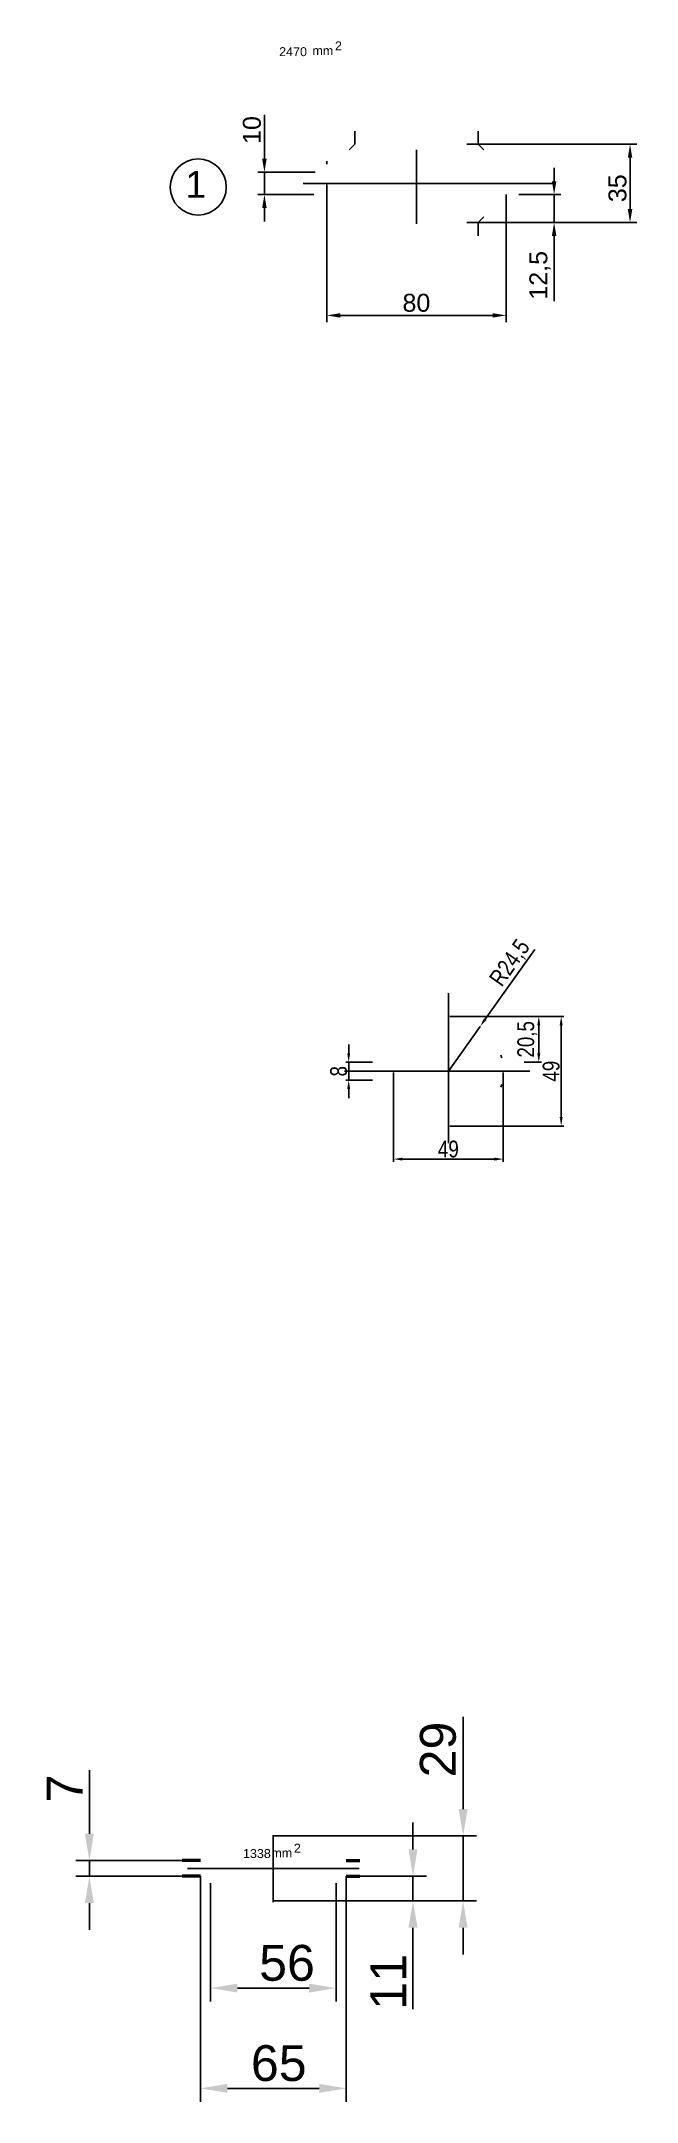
# Model space of a CAD drawing. Header units: millimetres. Extents: x 6647 to 33601, y -1887 to 8501.
# Drawn here: x 31455 to 31721, y 7415 to 8335 of the extents above; entities that cross this region are included whole.
import ezdxf

# ---------------------------------------------------------------- set-up
doc = ezdxf.new("R2010")
doc.units = ezdxf.units.MM
for name, color, linetype, lineweight in [('контурная', 7, 'Continuous', 50), ('размерные', 220, 'Continuous', 25), ('тонкая', 7, 'Continuous', 25), ('тонкий', 7, 'Continuous', 20)]:
    doc.layers.add(name, color=color, linetype=linetype, lineweight=lineweight)
doc.layers.add('осевая', color=4, linetype='Continuous')
doc.styles.add('s1v4', font='ARIAL.TTF', dxfattribs={"height": 4})
doc.styles.add('s3v2.5', font='ARIAL.TTF', dxfattribs={"width": 0.8, "height": 7.5})
doc.styles.get("Standard").update_dxf_attribs({"font": 'ARIAL.TTF'})
doc.dimstyles.new('s2v4', dxfattribs={"dimtxt": 8, "dimasz": 6, "dimexe": 3, "dimexo": 0, "dimgap": 1.5, "dimtad": 1, "dimtxsty": 'Standard', "dimcen": 2.5, "dimadec": 0, "dimazin": 0, "dimtfac": 1, "dimtmove": 0, "dimatfit": 3, "dimfxl": 1, "dimarcsym": 0})
doc.dimstyles.new('s2v4$0', dxfattribs={"dimtxt": 8, "dimasz": 6, "dimexe": 3, "dimexo": 0, "dimgap": 1.5, "dimtad": 1, "dimtxsty": 'Standard', "dimcen": 2.5, "dimadec": 0, "dimazin": 0, "dimtfac": 1, "dimtmove": 0, "dimatfit": 3, "dimfxl": 1, "dimarcsym": 0})
doc.dimstyles.new('s3v2.5', dxfattribs={"dimtxt": 7.5, "dimasz": 4, "dimexe": 1.25, "dimexo": 0.625, "dimtad": 1, "dimtxsty": 's3v2.5', "dimcen": 1.5, "dimclrd": 6, "dimclre": 256, "dimclrt": 1, "dimadec": 0, "dimazin": 0, "dimtfac": 1, "dimtmove": 0, "dimatfit": 3, "dimfxl": 1, "dimlwd": -1, "dimlwe": -1, "dimarcsym": 0})
doc.dimstyles.new('s4v4', dxfattribs={"dimtxt": 16, "dimasz": 12, "dimexe": 6, "dimexo": 0, "dimgap": 3, "dimtad": 1, "dimtxsty": 'Standard', "dimcen": 2.5, "dimadec": 0, "dimazin": 0, "dimtfac": 1, "dimtmove": 0, "dimatfit": 3, "dimfxl": 1, "dimarcsym": 0})

msp = doc.modelspace()

# ---------------------------------------------------------------- texts
at = {"layer": 'тонкая', "style": 's1v4'}
for s, p in [('2470', (31561.1902, 8328.2841)), ('mm', (31576.0369, 8328.7575)), ('2', (31586.1069, 8330.9021)), ('2', (31567.7717, 7525.8943)), ('1338', (31545.0403, 7523.4838)), ('mm', (31557.7017, 7523.7497))]:
    msp.add_text(s, height=4, dxfattribs=at).set_placement(p)
at = {"layer": 'тонкий', "style": 's1v4'}
msp.add_text('1', height=12, dxfattribs=at).set_placement((31519.3167, 8265.0416))

# ---------------------------------------------------------------- blocks, each defined once
blk = doc.blocks.new('*D95')
at = {"layer": 'Defpoints', "color": 0, "transparency": 16777216}
for p in [(31636.75, 7899.41), (31636.75, 7850.41), (31687.11, 7850.41)]:
    blk.add_point(p, dxfattribs=at)
at = {"layer": 'тонкая', "transparency": 16777216}
for p, q in [((31637.38, 7899.41), (31688.36, 7899.41)), ((31637.38, 7850.41), (31688.36, 7850.41))]:
    blk.add_line(p, q, dxfattribs=at)
at = {"layer": 'тонкая', "color": 6, "transparency": 16777216}
blk.add_line((31687.11, 7895.41), (31687.11, 7854.41), dxfattribs=at)
for points in [[(31686.44, 7895.41), (31687.78, 7895.41), (31687.11, 7899.41)], [(31686.44, 7854.41), (31687.78, 7854.41), (31687.11, 7850.41)]]:
    blk.add_solid(points, dxfattribs=at)
at = {"layer": 'тонкая', "color": 1, "transparency": 16777216, "insert": (31682.65, 7874.91), "char_height": 7.5, "attachment_point": 5, "rotation": 90, "style": 's3v2.5'}
blk.add_mtext('49', dxfattribs=at)
blk = doc.blocks.new('*D96')
at = {"layer": 'Defpoints', "color": 0, "transparency": 16777216}
for p in [(31612.25, 7874.91), (31661.25, 7874.91), (31612.25, 7835.66)]:
    blk.add_point(p, dxfattribs=at)
at = {"layer": 'тонкая', "transparency": 16777216}
for p, q in [((31612.25, 7874.29), (31612.25, 7834.41)), ((31661.25, 7874.29), (31661.25, 7834.41))]:
    blk.add_line(p, q, dxfattribs=at)
at = {"layer": 'тонкая', "color": 6, "transparency": 16777216}
blk.add_line((31657.25, 7835.66), (31616.25, 7835.66), dxfattribs=at)
for points in [[(31616.25, 7836.33), (31616.25, 7834.99), (31612.25, 7835.66)], [(31657.25, 7836.33), (31657.25, 7834.99), (31661.25, 7835.66)]]:
    blk.add_solid(points, dxfattribs=at)
at = {"layer": 'тонкая', "color": 1, "transparency": 16777216, "insert": (31636.75, 7840.12), "char_height": 7.5, "attachment_point": 5, "style": 's3v2.5'}
blk.add_mtext('49', dxfattribs=at)
blk = doc.blocks.new('*D97')
at = {"layer": 'Defpoints', "color": 0, "transparency": 16777216}
for p in [(31592.24, 7878.91), (31603.47, 7878.91), (31603.47, 7870.91)]:
    blk.add_point(p, dxfattribs=at)
at = {"layer": 'тонкая', "transparency": 16777216}
for p, q in [((31602.84, 7878.91), (31590.99, 7878.91)), ((31602.84, 7870.91), (31590.99, 7870.91))]:
    blk.add_line(p, q, dxfattribs=at)
at = {"layer": 'тонкая', "color": 6, "transparency": 16777216}
for p, q in [((31592.24, 7882.91), (31592.24, 7886.91)), ((31592.24, 7870.91), (31592.24, 7878.91)), ((31592.24, 7866.91), (31592.24, 7862.91))]:
    blk.add_line(p, q, dxfattribs=at)
for points in [[(31591.58, 7882.91), (31592.91, 7882.91), (31592.24, 7878.91)], [(31591.58, 7866.91), (31592.91, 7866.91), (31592.24, 7870.91)]]:
    blk.add_solid(points, dxfattribs=at)
at = {"layer": 'тонкая', "color": 1, "transparency": 16777216, "insert": (31587.79, 7874.91), "char_height": 7.5, "attachment_point": 5, "rotation": 90, "style": 's3v2.5'}
blk.add_mtext('8', dxfattribs=at)
blk = doc.blocks.new('*D98')
at = {"layer": 'Defpoints', "color": 0, "transparency": 16777216}
for p in [(31650.91, 7894.91), (31636.75, 7874.91)]:
    blk.add_point(p, dxfattribs=at)
at = {"layer": 'тонкая', "color": 6, "transparency": 16777216}
for p, q in [((31675.28, 7929.33), (31653.22, 7898.17)), ((31636.75, 7874.91), (31650.91, 7894.91))]:
    blk.add_line(p, q, dxfattribs=at)
blk.add_solid([(31652.67, 7898.56), (31653.76, 7897.79), (31650.91, 7894.91)], dxfattribs=at)
at = {"layer": 'тонкая', "color": 1, "transparency": 16777216, "insert": (31664.55, 7923.07), "char_height": 7.5, "attachment_point": 5, "rotation": 54.70564, "style": 's3v2.5'}
blk.add_mtext('R24,5', dxfattribs=at)
blk = doc.blocks.new('*D99')
at = {"layer": 'Defpoints', "color": 0, "transparency": 16777216}
for p in [(31670.03, 7899.41), (31677.11, 7899.41), (31670.03, 7878.91)]:
    blk.add_point(p, dxfattribs=at)
at = {"layer": 'тонкая', "transparency": 16777216}
for p, q in [((31670.66, 7899.41), (31678.36, 7899.41)), ((31670.66, 7878.91), (31678.36, 7878.91))]:
    blk.add_line(p, q, dxfattribs=at)
at = {"layer": 'тонкая', "color": 6, "transparency": 16777216}
blk.add_line((31677.11, 7882.91), (31677.11, 7895.41), dxfattribs=at)
for points in [[(31676.44, 7895.41), (31677.78, 7895.41), (31677.11, 7899.41)], [(31676.44, 7882.91), (31677.78, 7882.91), (31677.11, 7878.91)]]:
    blk.add_solid(points, dxfattribs=at)
at = {"layer": 'тонкая', "color": 1, "transparency": 16777216, "insert": (31671.98, 7889.16), "char_height": 7.5, "attachment_point": 5, "rotation": 90, "style": 's3v2.5'}
blk.add_mtext('20,5', dxfattribs=at)
blk = doc.blocks.new('*D100')
at = {"layer": 'Defpoints', "color": 0, "transparency": 16777216}
for p in [(31558.58, 7533.34), (31643.33, 7533.34), (31558.58, 7504.34)]:
    blk.add_point(p, dxfattribs=at)
at = {"layer": 'размерные', "color": 0, "lineweight": -2, "transparency": 16777216}
for p, q in [((31643.33, 7545.34), (31643.33, 7586.57)), ((31558.58, 7533.34), (31649.33, 7533.34)), ((31643.33, 7504.34), (31643.33, 7533.34)), ((31558.58, 7504.34), (31649.33, 7504.34)), ((31643.33, 7492.34), (31643.33, 7480.34))]:
    blk.add_line(p, q, dxfattribs=at)
at = {"layer": 'размерные', "color": 0, "transparency": 16777216}
for points in [[(31641.33, 7545.34), (31645.33, 7545.34), (31643.33, 7533.34)], [(31641.33, 7492.34), (31645.33, 7492.34), (31643.33, 7504.34)]]:
    blk.add_solid(points, dxfattribs=at)
at = {"layer": 'размерные', "color": 0, "transparency": 16777216, "insert": (31632.16, 7571.95), "char_height": 16, "attachment_point": 5, "rotation": 90}
blk.add_mtext('29', dxfattribs=at)
blk = doc.blocks.new('*D180')
at = {"layer": 'Defpoints', "color": 0, "transparency": 16777216}
for p in [(31526.08, 7515.34), (31591.08, 7515.34), (31526.08, 7420.61)]:
    blk.add_point(p, dxfattribs=at)
at = {"layer": 'размерные', "color": 0, "lineweight": -2, "transparency": 16777216}
for p, q in [((31526.08, 7515.34), (31526.08, 7414.61)), ((31591.08, 7515.34), (31591.08, 7414.61)), ((31579.08, 7420.61), (31538.08, 7420.61))]:
    blk.add_line(p, q, dxfattribs=at)
at = {"layer": 'размерные', "color": 0, "transparency": 16777216}
for points in [[(31538.08, 7422.61), (31538.08, 7418.61), (31526.08, 7420.61)], [(31579.08, 7422.61), (31579.08, 7418.61), (31591.08, 7420.61)]]:
    blk.add_solid(points, dxfattribs=at)
at = {"layer": 'размерные', "color": 0, "transparency": 16777216, "insert": (31561.02, 7431.78), "char_height": 16, "attachment_point": 5}
blk.add_mtext('65', dxfattribs=at)
blk = doc.blocks.new('*D181')
at = {"layer": 'Defpoints', "color": 0, "transparency": 16777216}
for p in [(31597.25, 7515.34), (31597.25, 7504.34), (31620.95, 7504.34)]:
    blk.add_point(p, dxfattribs=at)
at = {"layer": 'размерные', "color": 0, "lineweight": -2, "transparency": 16777216}
for p, q in [((31620.95, 7527.34), (31620.95, 7539.34)), ((31597.25, 7515.34), (31626.95, 7515.34)), ((31620.95, 7515.34), (31620.95, 7504.34)), ((31597.25, 7504.34), (31626.95, 7504.34)), ((31620.95, 7492.34), (31620.95, 7456.02))]:
    blk.add_line(p, q, dxfattribs=at)
at = {"layer": 'размерные', "color": 0, "transparency": 16777216}
for points in [[(31618.95, 7527.34), (31622.95, 7527.34), (31620.95, 7515.34)], [(31618.95, 7492.34), (31622.95, 7492.34), (31620.95, 7504.34)]]:
    blk.add_solid(points, dxfattribs=at)
at = {"layer": 'размерные', "color": 0, "transparency": 16777216, "insert": (31609.91, 7468.18), "char_height": 16, "attachment_point": 5, "rotation": 90}
blk.add_mtext('11', dxfattribs=at)
blk = doc.blocks.new('*D182')
at = {"layer": 'Defpoints', "color": 0, "transparency": 16777216}
for p in [(31530.58, 7512.25), (31586.58, 7512.25), (31530.58, 7465.39)]:
    blk.add_point(p, dxfattribs=at)
at = {"layer": 'размерные', "color": 0, "lineweight": -2, "transparency": 16777216}
for p, q in [((31530.58, 7512.25), (31530.58, 7459.39)), ((31586.58, 7512.25), (31586.58, 7459.39)), ((31574.58, 7465.39), (31542.58, 7465.39))]:
    blk.add_line(p, q, dxfattribs=at)
at = {"layer": 'размерные', "color": 0, "transparency": 16777216}
for points in [[(31542.58, 7467.39), (31542.58, 7463.39), (31530.58, 7465.39)], [(31574.58, 7467.39), (31574.58, 7463.39), (31586.58, 7465.39)]]:
    blk.add_solid(points, dxfattribs=at)
at = {"layer": 'размерные', "color": 0, "transparency": 16777216, "insert": (31564.7, 7476.56), "char_height": 16, "attachment_point": 5}
blk.add_mtext('56', dxfattribs=at)
blk = doc.blocks.new('*D183')
at = {"layer": 'Defpoints', "color": 0, "transparency": 16777216}
for p in [(31476.47, 7522.34), (31517.91, 7522.34), (31517.91, 7515.34)]:
    blk.add_point(p, dxfattribs=at)
at = {"layer": 'размерные', "color": 0, "lineweight": -2, "transparency": 16777216}
for p, q in [((31476.47, 7534.34), (31476.47, 7562.7)), ((31517.91, 7522.34), (31470.47, 7522.34)), ((31476.47, 7515.34), (31476.47, 7522.34)), ((31517.91, 7515.34), (31470.47, 7515.34)), ((31476.47, 7503.34), (31476.47, 7491.34))]:
    blk.add_line(p, q, dxfattribs=at)
at = {"layer": 'размерные', "color": 0, "transparency": 16777216}
for points in [[(31474.47, 7534.34), (31478.47, 7534.34), (31476.47, 7522.34)], [(31474.47, 7503.34), (31478.47, 7503.34), (31476.47, 7515.34)]]:
    blk.add_solid(points, dxfattribs=at)
at = {"layer": 'размерные', "color": 0, "transparency": 16777216, "insert": (31465.47, 7554.52), "char_height": 16, "attachment_point": 5, "rotation": 90}
blk.add_mtext('7', dxfattribs=at)
blk = doc.blocks.new('*D123')
at = {"layer": 'Defpoints', "color": 0, "transparency": 16777216}
for p in [(31651.32, 8288.95), (31717.86, 8288.95), (31686.97, 8253.95)]:
    blk.add_point(p, dxfattribs=at)
at = {"layer": 'тонкий', "color": 0, "lineweight": -2, "transparency": 16777216}
for p, q in [((31651.32, 8288.95), (31720.86, 8288.95)), ((31717.86, 8259.95), (31717.86, 8282.95)), ((31686.97, 8253.95), (31720.86, 8253.95))]:
    blk.add_line(p, q, dxfattribs=at)
at = {"layer": 'тонкий', "color": 0, "transparency": 16777216}
for points in [[(31716.86, 8282.95), (31718.86, 8282.95), (31717.86, 8288.95)], [(31716.86, 8259.95), (31718.86, 8259.95), (31717.86, 8253.95)]]:
    blk.add_solid(points, dxfattribs=at)
at = {"layer": 'тонкий', "color": 0, "transparency": 16777216, "insert": (31712.28, 8269.3), "char_height": 8, "attachment_point": 5, "rotation": 90}
blk.add_mtext('35', dxfattribs=at)
blk = doc.blocks.new('*D124')
at = {"layer": 'Defpoints', "color": 0, "transparency": 16777216}
for p in [(31554.62, 8276.45), (31577.28, 8276.45), (31576.71, 8266.45)]:
    blk.add_point(p, dxfattribs=at)
at = {"layer": 'тонкий', "color": 0, "lineweight": -2, "transparency": 16777216}
for p, q in [((31554.62, 8282.45), (31554.62, 8302.13)), ((31577.28, 8276.45), (31551.62, 8276.45)), ((31554.62, 8266.45), (31554.62, 8276.45)), ((31576.71, 8266.45), (31551.62, 8266.45)), ((31554.62, 8260.45), (31554.62, 8254.45))]:
    blk.add_line(p, q, dxfattribs=at)
at = {"layer": 'тонкий', "color": 0, "transparency": 16777216}
for points in [[(31553.62, 8282.45), (31555.62, 8282.45), (31554.62, 8276.45)], [(31553.62, 8260.45), (31555.62, 8260.45), (31554.62, 8266.45)]]:
    blk.add_solid(points, dxfattribs=at)
at = {"layer": 'тонкий', "color": 0, "transparency": 16777216, "insert": (31549.04, 8295.29), "char_height": 8, "attachment_point": 5, "rotation": 90}
blk.add_mtext('10', dxfattribs=at)
blk = doc.blocks.new('*D220')
at = {"layer": 'Defpoints', "color": 0, "transparency": 16777216}
for p in [(31668.25, 8266.45), (31651.32, 8253.95), (31683.97, 8253.95)]:
    blk.add_point(p, dxfattribs=at)
at = {"layer": 'тонкий', "color": 0, "lineweight": -2, "transparency": 16777216}
for p, q in [((31683.97, 8272.45), (31683.97, 8278.45)), ((31668.25, 8266.45), (31686.97, 8266.45)), ((31683.97, 8266.45), (31683.97, 8253.95)), ((31651.32, 8253.95), (31686.97, 8253.95)), ((31683.97, 8247.95), (31683.97, 8218.86))]:
    blk.add_line(p, q, dxfattribs=at)
at = {"layer": 'тонкий', "color": 0, "transparency": 16777216}
for points in [[(31682.97, 8272.45), (31684.97, 8272.45), (31683.97, 8266.45)], [(31682.97, 8247.95), (31684.97, 8247.95), (31683.97, 8253.95)]]:
    blk.add_solid(points, dxfattribs=at)
at = {"layer": 'тонкий', "color": 0, "transparency": 16777216, "insert": (31677.66, 8230.4), "char_height": 8, "attachment_point": 5, "rotation": 90}
blk.add_mtext('12,5', dxfattribs=at)
blk = doc.blocks.new('*D221')
at = {"layer": 'Defpoints', "color": 0, "transparency": 16777216}
for p in [(31582.48, 8271.45), (31662.48, 8266.45), (31582.48, 8212.49)]:
    blk.add_point(p, dxfattribs=at)
at = {"layer": 'тонкий', "color": 0, "lineweight": -2, "transparency": 16777216}
for p, q in [((31582.48, 8271.45), (31582.48, 8209.49)), ((31662.48, 8266.45), (31662.48, 8209.49)), ((31656.48, 8212.49), (31588.48, 8212.49))]:
    blk.add_line(p, q, dxfattribs=at)
at = {"layer": 'тонкий', "color": 0, "transparency": 16777216}
for points in [[(31588.48, 8213.49), (31588.48, 8211.49), (31582.48, 8212.49)], [(31656.48, 8213.49), (31656.48, 8211.49), (31662.48, 8212.49)]]:
    blk.add_solid(points, dxfattribs=at)
at = {"layer": 'тонкий', "color": 0, "transparency": 16777216, "insert": (31622.48, 8218.08), "char_height": 8, "attachment_point": 5}
blk.add_mtext('80', dxfattribs=at)

# ---------------------------------------------------------------- dimensions: what is measured, and where the dimension line sits
at = {"layer": 'размерные'}
for base, p1, p2, picture, middle in [((31643.3293, 7533.3423), (31558.5804, 7504.3423), (31558.5804, 7533.3423), '*D100', (31632.1602, 7571.9548)), ((31476.4667, 7522.3423), (31517.9096, 7515.3423), (31517.9096, 7522.3423), '*D183', (31465.4667, 7554.521)), ((31620.9455, 7504.3423), (31597.2474, 7515.3423), (31597.2474, 7504.3423), '*D181', (31609.9128, 7468.1799))]:
    dim = msp.add_linear_dim(base=base, p1=p1, p2=p2, angle=90, dimstyle='s4v4', dxfattribs=at)
    dim.commit()
    dim.dimension.update_dxf_attribs({"geometry": picture, "text_midpoint": middle})
for base, p1, p2, picture, middle in [((31526.0804, 7420.611), (31591.0804, 7515.3423), (31526.0804, 7515.3423), '*D180', (31561.0187, 7420.611)), ((31530.5804, 7465.3938), (31586.5804, 7512.2525), (31530.5804, 7512.2525), '*D182', (31564.7034, 7465.3938))]:
    dim = msp.add_linear_dim(base=base, p1=p1, p2=p2, dimstyle='s4v4', dxfattribs=at)
    dim.commit()
    dim.dimension.update_dxf_attribs({"geometry": picture, "text_midpoint": middle, "dimtype": 160})
at = {"layer": 'тонкая'}
dim = msp.add_radius_dim(center=(31636.7514, 7874.9119), mpoint=(31650.907, 7894.9087), dimstyle='s3v2.5', dxfattribs=at)
dim.commit()
dim.dimension.update_dxf_attribs({"geometry": '*D98', "text_midpoint": (31668.7404, 7920.1011), "dimtype": 164})
for base, p1, p2, picture, middle in [((31687.109, 7850.4119), (31636.7514, 7899.4119), (31636.7514, 7850.4119), '*D95', (31682.6547, 7874.9119)), ((31677.1091, 7899.4119), (31670.0331, 7878.9119), (31670.0331, 7899.4119), '*D99', (31671.977, 7889.1619)), ((31592.2419, 7878.9119), (31603.4697, 7870.9119), (31603.4697, 7878.9119), '*D97', (31587.7876, 7874.9119))]:
    dim = msp.add_linear_dim(base=base, p1=p1, p2=p2, angle=90, dimstyle='s3v2.5', dxfattribs=at)
    dim.commit()
    dim.dimension.update_dxf_attribs({"geometry": picture, "text_midpoint": middle})
dim = msp.add_linear_dim(base=(31612.2514, 7835.6611), p1=(31661.2514, 7874.9119), p2=(31612.2514, 7874.9119), dimstyle='s3v2.5', dxfattribs=at)
dim.commit()
dim.dimension.update_dxf_attribs({"geometry": '*D96', "text_midpoint": (31636.7514, 7840.1154)})
at = {"layer": 'тонкий'}
for base, p1, p2, dimstyle, picture, middle in [((31554.6229, 8276.4471), (31576.7069, 8266.4471), (31577.2801, 8276.4471), 's2v4', '*D124', (31549.0383, 8295.2868)), ((31683.9686, 8253.9471), (31668.2464, 8266.4471), (31651.3153, 8253.9471), 's2v4$0', '*D220', (31677.661, 8230.4035))]:
    dim = msp.add_linear_dim(base=base, p1=p1, p2=p2, angle=90, dimstyle=dimstyle, override={"dimdec": 1}, dxfattribs=at)
    dim.commit()
    dim.dimension.update_dxf_attribs({"geometry": picture, "text_midpoint": middle})
dim = msp.add_linear_dim(base=(31717.8627, 8288.9471), p1=(31686.9686, 8253.9471), p2=(31651.3153, 8288.9471), angle=90, dimstyle='s2v4', override={"dimdec": 1}, dxfattribs=at)
dim.commit()
dim.dimension.update_dxf_attribs({"geometry": '*D123', "text_midpoint": (31717.8627, 8269.2986), "dimtype": 160})
dim = msp.add_linear_dim(base=(31582.4767, 8212.4914), p1=(31662.4767, 8266.4471), p2=(31582.4767, 8271.4471), dimstyle='s2v4$0', override={"dimdec": 1}, dxfattribs=at)
dim.commit()
dim.dimension.update_dxf_attribs({"geometry": '*D221', "text_midpoint": (31622.4767, 8218.076)})

# ---------------------------------------------------------------- linework, layer by layer
at = {"layer": 'контурная'}
for p, q in [((31526.0804, 7522.3423), (31517.9096, 7522.3423)), ((31591.0804, 7522.3423), (31597.2474, 7522.3423)), ((31526.0804, 7515.3423), (31517.9096, 7515.3423)), ((31591.0804, 7515.3423), (31597.2474, 7515.3423))]:
    msp.add_line(p, q, dxfattribs=at)
at = {"layer": 'осевая'}
for p, q in [((31622.4767, 8286.4471), (31622.4767, 8253.3403)), ((31571.9635, 8271.4471), (31683.9315, 8271.4471)), ((31636.7514, 7842.8453), (31636.7514, 7909.7523)), ((31590.3081, 7874.9119), (31673.1102, 7874.9119)), ((31558.5804, 7533.6581), (31558.5804, 7503.8423)), ((31596.9223, 7518.8423), (31520.2386, 7518.8423))]:
    msp.add_line(p, q, dxfattribs=at)
at = {"layer": 'тонкая'}
for p, q in [((31594.9767, 8288.9471), (31594.9767, 8294.82)), ((31649.9767, 8288.9471), (31649.9767, 8294.82)), ((31594.9767, 8288.9471), (31592.4188, 8286.3893)), ((31645.0061, 8288.9471), (31651.3153, 8288.9471)), ((31649.9767, 8288.9471), (31652.5345, 8286.3893)), ((31582.4767, 8280.1026), (31582.4767, 8281.35)), ((31582.4767, 8261.9361), (31582.4767, 8262.0289)), ((31649.9767, 8253.9471), (31652.5345, 8256.505)), ((31645.0061, 8253.9471), (31651.3153, 8253.9471)), ((31649.9767, 8253.9471), (31649.9767, 8248.0742)), ((31660.615, 7880.8859), (31660.1741, 7882.0973)), ((31660.615, 7868.938), (31660.1741, 7867.7265))]:
    msp.add_line(p, q, dxfattribs=at)
msp.add_circle((31525.0783, 8269.8339), 12.5323, dxfattribs=at)

msp.set_redraw_order([(e.dxf.handle, doc.entitydb.next_handle()) for e in msp.query("TEXT MTEXT ATTDEF DIMENSION ARC_DIMENSION")])  # texts and dimensions are drawn at this point

doc.saveas('drawing.dxf')
